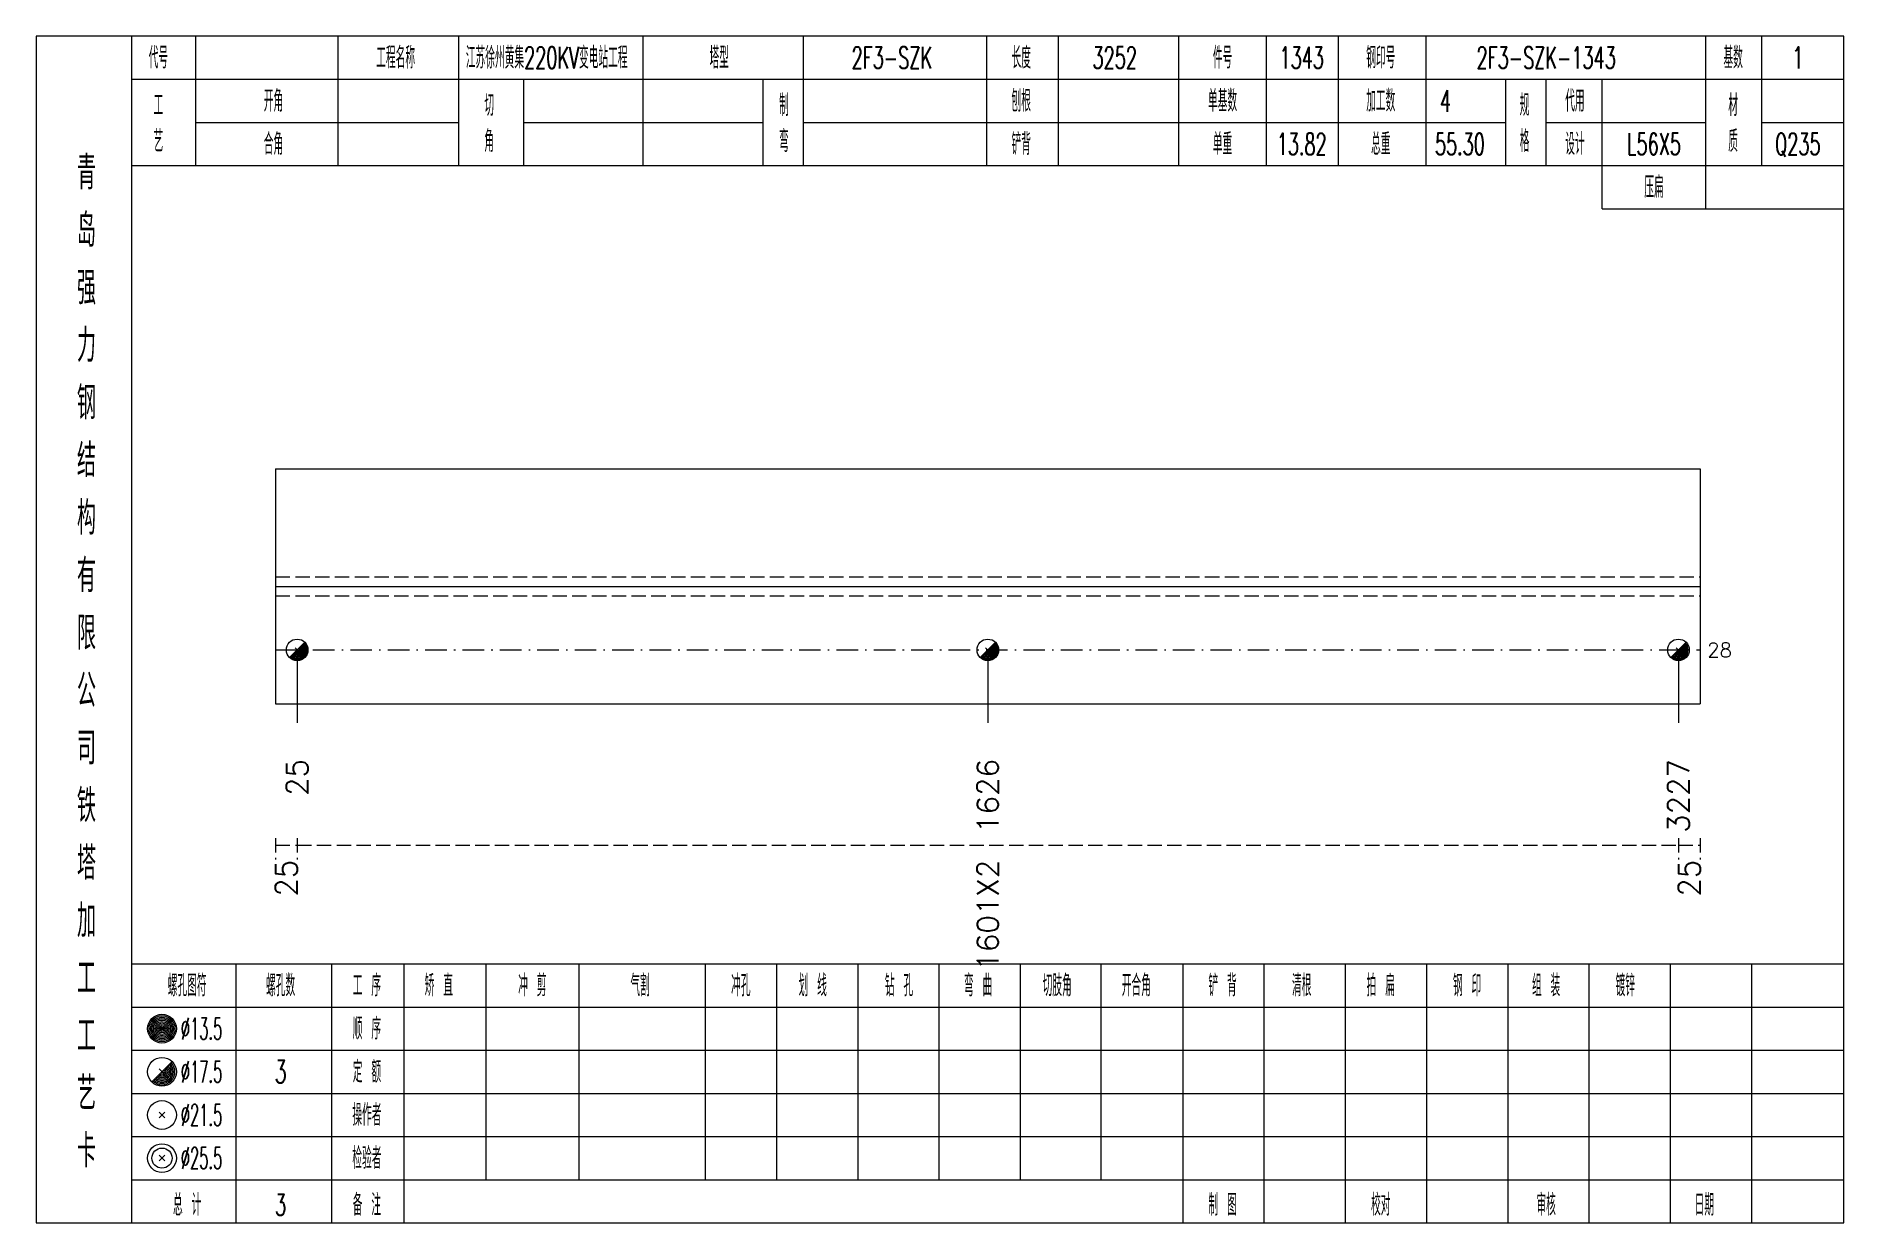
# Model space of a CAD drawing. Extents: x 0 to 4623, y -1159 to 4890.
# Drawn here: x 2179.8 to 2431.2, y 0 to 165 of the extents above; entities that cross this region are included whole.
import ezdxf
from ezdxf.enums import TextEntityAlignment as Align

# ---------------------------------------------------------------- set-up
doc = ezdxf.new("R2010")
doc.units = 0
doc.header["$MEASUREMENT"] = 0
doc.linetypes.add('一点画线', pattern=[5.2, 3, -1, 0.2, -1])
doc.linetypes.add('虚线', pattern=[2.75, 2, -0.75])
doc.layers.get('0').update_dxf_attribs({"linetype": 'CONTINUOUS', "lineweight": 25})
for name, color, linetype, lineweight in [('1', 7, 'CONTINUOUS', 25), ('4', 7, 'CONTINUOUS', 25), ('5', 7, 'CONTINUOUS', 25)]:
    doc.layers.add(name, color=color, linetype=linetype, lineweight=lineweight)
doc.styles.get("Standard").update_dxf_attribs({"font": 'simplex.shx', "width": 0.7, "height": 3, "bigfont": 'gbhzfs.shx'})

msp = doc.modelspace()

# ---------------------------------------------------------------- texts
at = {"color": 7, "linetype": 'Continuous', "lineweight": 13}
msp.add_text('28', height=2, dxfattribs=at).set_placement((2412.2, 79.661), align=Align.MIDDLE_LEFT)
at = {"color": 8, "linetype": 'Continuous', "lineweight": 9}
for s, p in [('25', (2214.6, 50.5)), ('1601X2', (2312.15, 50.5)), ('25', (2409.7, 50.5))]:
    msp.add_text(s, height=3, rotation=90, dxfattribs=at).set_placement(p, align=Align.MIDDLE_RIGHT)
at = {"layer": '1', "color": 7, "linetype": 'Continuous', "lineweight": 13}
for s, p in [('25', (2216.1, 64.5)), ('1626', (2312.15, 64.5)), ('3227', (2408.2, 64.5))]:
    msp.add_text(s, height=3, rotation=90, dxfattribs=at).set_placement(p, align=Align.MIDDLE_RIGHT)
at = {"layer": '4', "color": 1, "linetype": 'Continuous', "lineweight": 13}
for s, height, width, p in [('代号', 3, 0.6, (2196.8, 162)), ('工程名称', 3, 0.6, (2229.8, 162)), ('江苏徐州黄集220KV变电站工程', 3, 0.6, (2250.8, 162)), ('塔型', 3, 0.6, (2274.8, 162)), ('2F3-SZK', 3, 0.6, (2298.8, 162)), ('长度', 3, 0.6, (2316.8, 162)), ('3252', 3, 0.6, (2329.8, 162)), ('件号', 3, 0.6, (2344.8, 162)), ('1343', 3, 0.6, (2355.8, 162)), ('钢印号', 3, 0.6, (2366.8, 162)), ('2F3-SZK-1343', 3, 0.6, (2389.8, 162)), ('基数', 3, 0.6, (2415.8, 162)), ('1', 3, 0.6, (2424.8, 162)), ('工', 3, 0.6, (2196.8, 155.4)), ('开角', 3, 0.6, (2212.8, 156)), ('切', 3, 0.6, (2242.8, 155.4)), ('制', 3, 0.6, (2283.8, 155.4)), ('刨根', 3, 0.6, (2316.8, 156)), ('单基数', 3, 0.6, (2344.8, 156)), ('加工数', 3, 0.6, (2366.8, 156)), ('4', 3, 0.6, (2375.8, 156)), ('规', 3, 0.6, (2386.8, 155.4)), ('代用', 3, 0.6, (2393.8, 156)), ('材', 3, 0.6, (2415.8, 155.4)), ('艺', 3, 0.6, (2196.8, 150.4)), ('合角', 3, 0.6, (2212.8, 150)), ('角', 3, 0.6, (2242.8, 150.4)), ('弯', 3, 0.6, (2283.8, 150.4)), ('铲背', 3, 0.6, (2316.8, 150)), ('单重', 3, 0.6, (2344.8, 150)), ('13.82', 3, 0.6, (2355.8, 150)), ('总重', 3, 0.6, (2366.8, 150)), ('55.30', 3, 0.6, (2377.8, 150)), ('格', 3, 0.6, (2386.8, 150.4)), ('设计', 3, 0.6, (2393.8, 150)), ('L56X5', 3, 0.6, (2404.8, 150)), ('质', 3, 0.6, (2415.8, 150.4)), ('Q235', 3, 0.6, (2424.8, 150)), ('青', 4.6, 0.8, (2186.8, 146)), ('压扁', 3, 0.6, (2404.8, 144)), ('岛', 4.6, 0.8, (2186.8, 138)), ('强', 4.6, 0.8, (2186.8, 130)), ('力', 4.6, 0.8, (2186.8, 122)), ('钢', 4.6, 0.8, (2186.8, 114)), ('结', 4.6, 0.8, (2186.8, 106)), ('构', 4.6, 0.8, (2186.8, 98)), ('有', 4.6, 0.8, (2186.8, 90)), ('限', 4.6, 0.8, (2186.8, 82)), ('公', 4.6, 0.8, (2186.8, 74)), ('司', 4.6, 0.8, (2186.8, 66)), ('铁', 4.6, 0.8, (2186.8, 58)), ('塔', 4.6, 0.8, (2186.8, 50)), ('加', 4.6, 0.8, (2186.8, 42)), ('工', 4.6, 0.8, (2186.8, 34)), ('螺孔图符', 3, 0.6, (2200.8, 33)), ('螺孔数', 3, 0.6, (2213.8, 33)), ('工 序', 3, 0.6, (2225.8, 33)), ('矫 直', 3, 0.6, (2235.8, 33)), ('冲 剪', 3, 0.6, (2248.8, 33)), ('气割', 3, 0.6, (2263.8, 33)), ('冲孔', 3, 0.6, (2277.8, 33)), ('划 线', 3, 0.6, (2287.8, 33)), ('钻 孔', 3, 0.6, (2299.8, 33)), ('弯 曲', 3, 0.6, (2310.8, 33)), ('切肢角', 3, 0.6, (2321.8, 33)), ('开合角', 3, 0.6, (2332.8, 33)), ('铲 背', 3, 0.6, (2344.8, 33)), ('清根', 3, 0.6, (2355.8, 33)), ('拍 扁', 3, 0.6, (2366.8, 33)), ('钢 印', 3, 0.6, (2378.8, 33)), ('组 装', 3, 0.6, (2389.8, 33)), ('镀锌', 3, 0.6, (2400.8, 33)), ('工', 4.6, 0.8, (2186.8, 26)), ('%%C13.5', 3, 0.5, (2202.8, 27)), ('顺 序', 3, 0.6, (2225.8, 27)), ('定 额', 3, 0.6, (2225.8, 21)), ('艺', 4.6, 0.8, (2186.8, 18)), ('%%C17.5', 3, 0.5, (2202.8, 21)), ('3', 3.2, 0.6, (2213.8, 21)), ('%%C21.5', 3, 0.5, (2202.8, 15)), ('操作者', 3, 0.6, (2225.8, 15)), ('卡', 4.6, 0.8, (2186.8, 10)), ('%%C25.5', 3, 0.5, (2202.8, 9)), ('检验者', 3, 0.6, (2225.8, 9)), ('总 计', 3, 0.6, (2200.8, 2.5)), ('3', 3, 0.6, (2213.8, 2.5)), ('备 注', 3, 0.6, (2225.8, 2.5)), ('制 图', 3, 0.6, (2344.8, 2.5)), ('校对', 3, 0.6, (2366.8, 2.5)), ('审核', 3, 0.6, (2389.8, 2.5)), ('日期', 3, 0.6, (2411.8, 2.5))]:
    msp.add_text(s, height=height, dxfattribs=dict(at, width=width)).set_placement(p, align=Align.MIDDLE_CENTER)

# ---------------------------------------------------------------- blocks, each defined once
blk = doc.blocks.new('孔17.5')
at = {"layer": '5', "color": 7, "linetype": 'Continuous', "lineweight": 13}
for p, q in [((-0.707, -0.707), (0.707, 0.707)), ((-0.2, 0.2), (0.2, -0.2))]:
    blk.add_line(p, q, dxfattribs=at)
blk.add_circle((0, 0), 1, dxfattribs=at)
for radius in [0.9, 0.8, 0.7, 0.6, 0.5, 0.4, 0.3, 0.2, 0.1]:
    blk.add_arc((0, 0), radius, 225, 45, dxfattribs=at)

# ---------------------------------------------------------------- linework, layer by layer
at = {"color": 7, "linetype": 'Continuous', "lineweight": 18}
for p, q in [((2213.1, 104.839), (2213.1, 72.161)), ((2213.1, 104.839), (2411.2, 104.839)), ((2411.2, 104.839), (2411.2, 72.161)), ((2213.1, 88.5), (2411.2, 88.5))]:
    msp.add_line(p, q, dxfattribs=at)
at = {"color": 1, "linetype": '虚线', "lineweight": 18}
for p, q in [((2213.1, 89.839), (2411.2, 89.839)), ((2213.1, 87.161), (2411.2, 87.161))]:
    msp.add_line(p, q, dxfattribs=at)
at = {"color": 3, "linetype": '一点画线', "lineweight": 13}
msp.add_line((2213.1, 79.661), (2411.2, 79.661), dxfattribs=at)
at = {"color": 7, "linetype": 'Continuous', "lineweight": 13}
for p, q in [((2216.1, 79.661), (2216.1, 69.5)), ((2312.15, 79.661), (2312.15, 69.5)), ((2408.2, 79.661), (2408.2, 69.5))]:
    msp.add_line(p, q, dxfattribs=at)
at = {"color": 8, "linetype": '虚线', "lineweight": 9}
for p, q in [((2213.1, 53.5), (2213.1, 50.5)), ((2216.1, 53.5), (2216.1, 50.5)), ((2216.1, 53.5), (2216.1, 50.5)), ((2408.2, 53.5), (2408.2, 50.5)), ((2408.2, 53.5), (2408.2, 50.5)), ((2411.2, 53.5), (2411.2, 50.5)), ((2213.1, 52.5), (2216.1, 52.5)), ((2216.1, 52.5), (2408.2, 52.5)), ((2408.2, 52.5), (2411.2, 52.5))]:
    msp.add_line(p, q, dxfattribs=at)
at = {"layer": '1', "color": 7, "linetype": 'Continuous', "lineweight": 18}
msp.add_line((2213.1, 72.161), (2411.2, 72.161), dxfattribs=at)
at = {"layer": '4', "color": 1, "linetype": 'Continuous', "lineweight": 18}
for p, q in [((2193.1, 0), (2193.1, 165)), ((2202, 147), (2202, 165)), ((2221.8, 147), (2221.8, 165)), ((2238.6, 147), (2238.6, 165)), ((2264.2, 147), (2264.2, 165)), ((2286.5, 147), (2286.5, 165)), ((2312, 147), (2312, 165)), ((2322, 147), (2322, 165)), ((2338.7, 147), (2338.7, 165)), ((2350.9, 147), (2350.9, 165)), ((2360.9, 147), (2360.9, 165)), ((2373.1, 147), (2373.1, 165)), ((2412, 141), (2412, 165)), ((2419.8, 147), (2419.8, 165)), ((2193.1, 159), (2431.2, 159)), ((2247.6, 147), (2247.6, 159)), ((2280.9, 147), (2280.9, 159)), ((2384.2, 147), (2384.2, 159)), ((2389.8, 147), (2389.8, 159)), ((2397.6, 141), (2397.6, 159)), ((2202, 153), (2238.6, 153)), ((2247.6, 153), (2280.9, 153)), ((2286.5, 153), (2384.2, 153)), ((2389.8, 153), (2412, 153)), ((2419.8, 153), (2431.2, 153)), ((2193.1, 147), (2431.2, 147)), ((2397.6, 141), (2431.2, 141)), ((2193.1, 36), (2431.2, 36)), ((2207.6, 0), (2207.6, 36)), ((2220.9, 0), (2220.9, 36)), ((2231, 0), (2231, 36)), ((2242.4, 6), (2242.4, 36)), ((2255.3, 6), (2255.3, 36)), ((2272.9, 6), (2272.9, 36)), ((2282.8, 6), (2282.8, 36)), ((2294.1, 6), (2294.1, 36)), ((2305.4, 6), (2305.4, 36)), ((2316.7, 6), (2316.7, 36)), ((2327.9, 6), (2327.9, 36)), ((2339.3, 6), (2339.3, 36)), ((2350.6, 6), (2350.6, 36)), ((2361.9, 6), (2361.9, 36)), ((2373.2, 6), (2373.2, 36)), ((2384.5, 6), (2384.5, 36)), ((2395.8, 6), (2395.8, 36)), ((2407.1, 6), (2407.1, 36)), ((2418.4, 6), (2418.4, 36)), ((2193.1, 30), (2431.2, 30)), ((2193.1, 24), (2431.2, 24)), ((2193.1, 18), (2431.2, 18)), ((2193.1, 12), (2431.2, 12)), ((2193.1, 6), (2431.2, 6)), ((2339.3, 0), (2339.3, 6)), ((2350.6, 0), (2350.6, 6)), ((2361.9, 0), (2361.9, 6)), ((2373.2, 0), (2373.2, 6)), ((2384.5, 0), (2384.5, 6)), ((2395.8, 0), (2395.8, 6)), ((2407.1, 0), (2407.1, 6)), ((2418.4, 0), (2418.4, 6))]:
    msp.add_line(p, q, dxfattribs=at)
at = {"layer": '4', "color": 7, "linetype": 'Continuous', "lineweight": 13}
for p, q in [((2197.1, 26.8), (2197.5, 27.2)), ((2197.5, 26.8), (2197.1, 27.2)), ((2195.886, 19.586), (2198.714, 22.414)), ((2196.9, 21.4), (2197.7, 20.6)), ((2196.9, 14.6), (2197.7, 15.4)), ((2196.9, 15.4), (2197.7, 14.6)), ((2196.9, 8.6), (2197.7, 9.4)), ((2196.9, 9.4), (2197.7, 8.6))]:
    msp.add_line(p, q, dxfattribs=at)
at = {"layer": '4', "color": 1, "linetype": 'Continuous', "lineweight": 18}
msp.add_lwpolyline([(2179.8, 165), (2179.8, 0), (2431.2, 0), (2431.2, 165)], close=True, dxfattribs=at)
at = {"layer": '4', "color": 7, "linetype": 'Continuous', "lineweight": 13}
for centre, radius in [((2197.3, 27), 2), ((2197.3, 27), 1.8), ((2197.3, 27), 1.6), ((2197.3, 27), 1.4), ((2197.3, 27), 1.2), ((2197.3, 27), 1), ((2197.3, 27), 0.8), ((2197.3, 27), 0.6), ((2197.3, 27), 0.4), ((2197.3, 27), 0.2), ((2197.3, 21), 2), ((2197.3, 15), 2), ((2197.3, 9), 2), ((2197.3, 9), 1.4)]:
    msp.add_circle(centre, radius, dxfattribs=at)
for radius in [1.8, 1.6, 1.4, 1.2, 1, 0.8, 0.6, 0.4, 0.2]:
    msp.add_arc((2197.3, 21), radius, 225, 45, dxfattribs=at)

# ---------------------------------------------------------------- block references
at = {"layer": '1', "color": 7, "linetype": 'Continuous', "lineweight": 13, "xscale": 1.5, "yscale": 1.5, "zscale": 1.5}
for p in [(2216.1, 79.661), (2312.15, 79.661), (2408.2, 79.661)]:
    msp.add_blockref('孔17.5', p, dxfattribs=at)

msp.set_redraw_order([(e.dxf.handle, doc.entitydb.next_handle()) for e in msp.query("TEXT MTEXT ATTDEF DIMENSION ARC_DIMENSION")])  # texts and dimensions are drawn at this point

doc.saveas('drawing.dxf')
